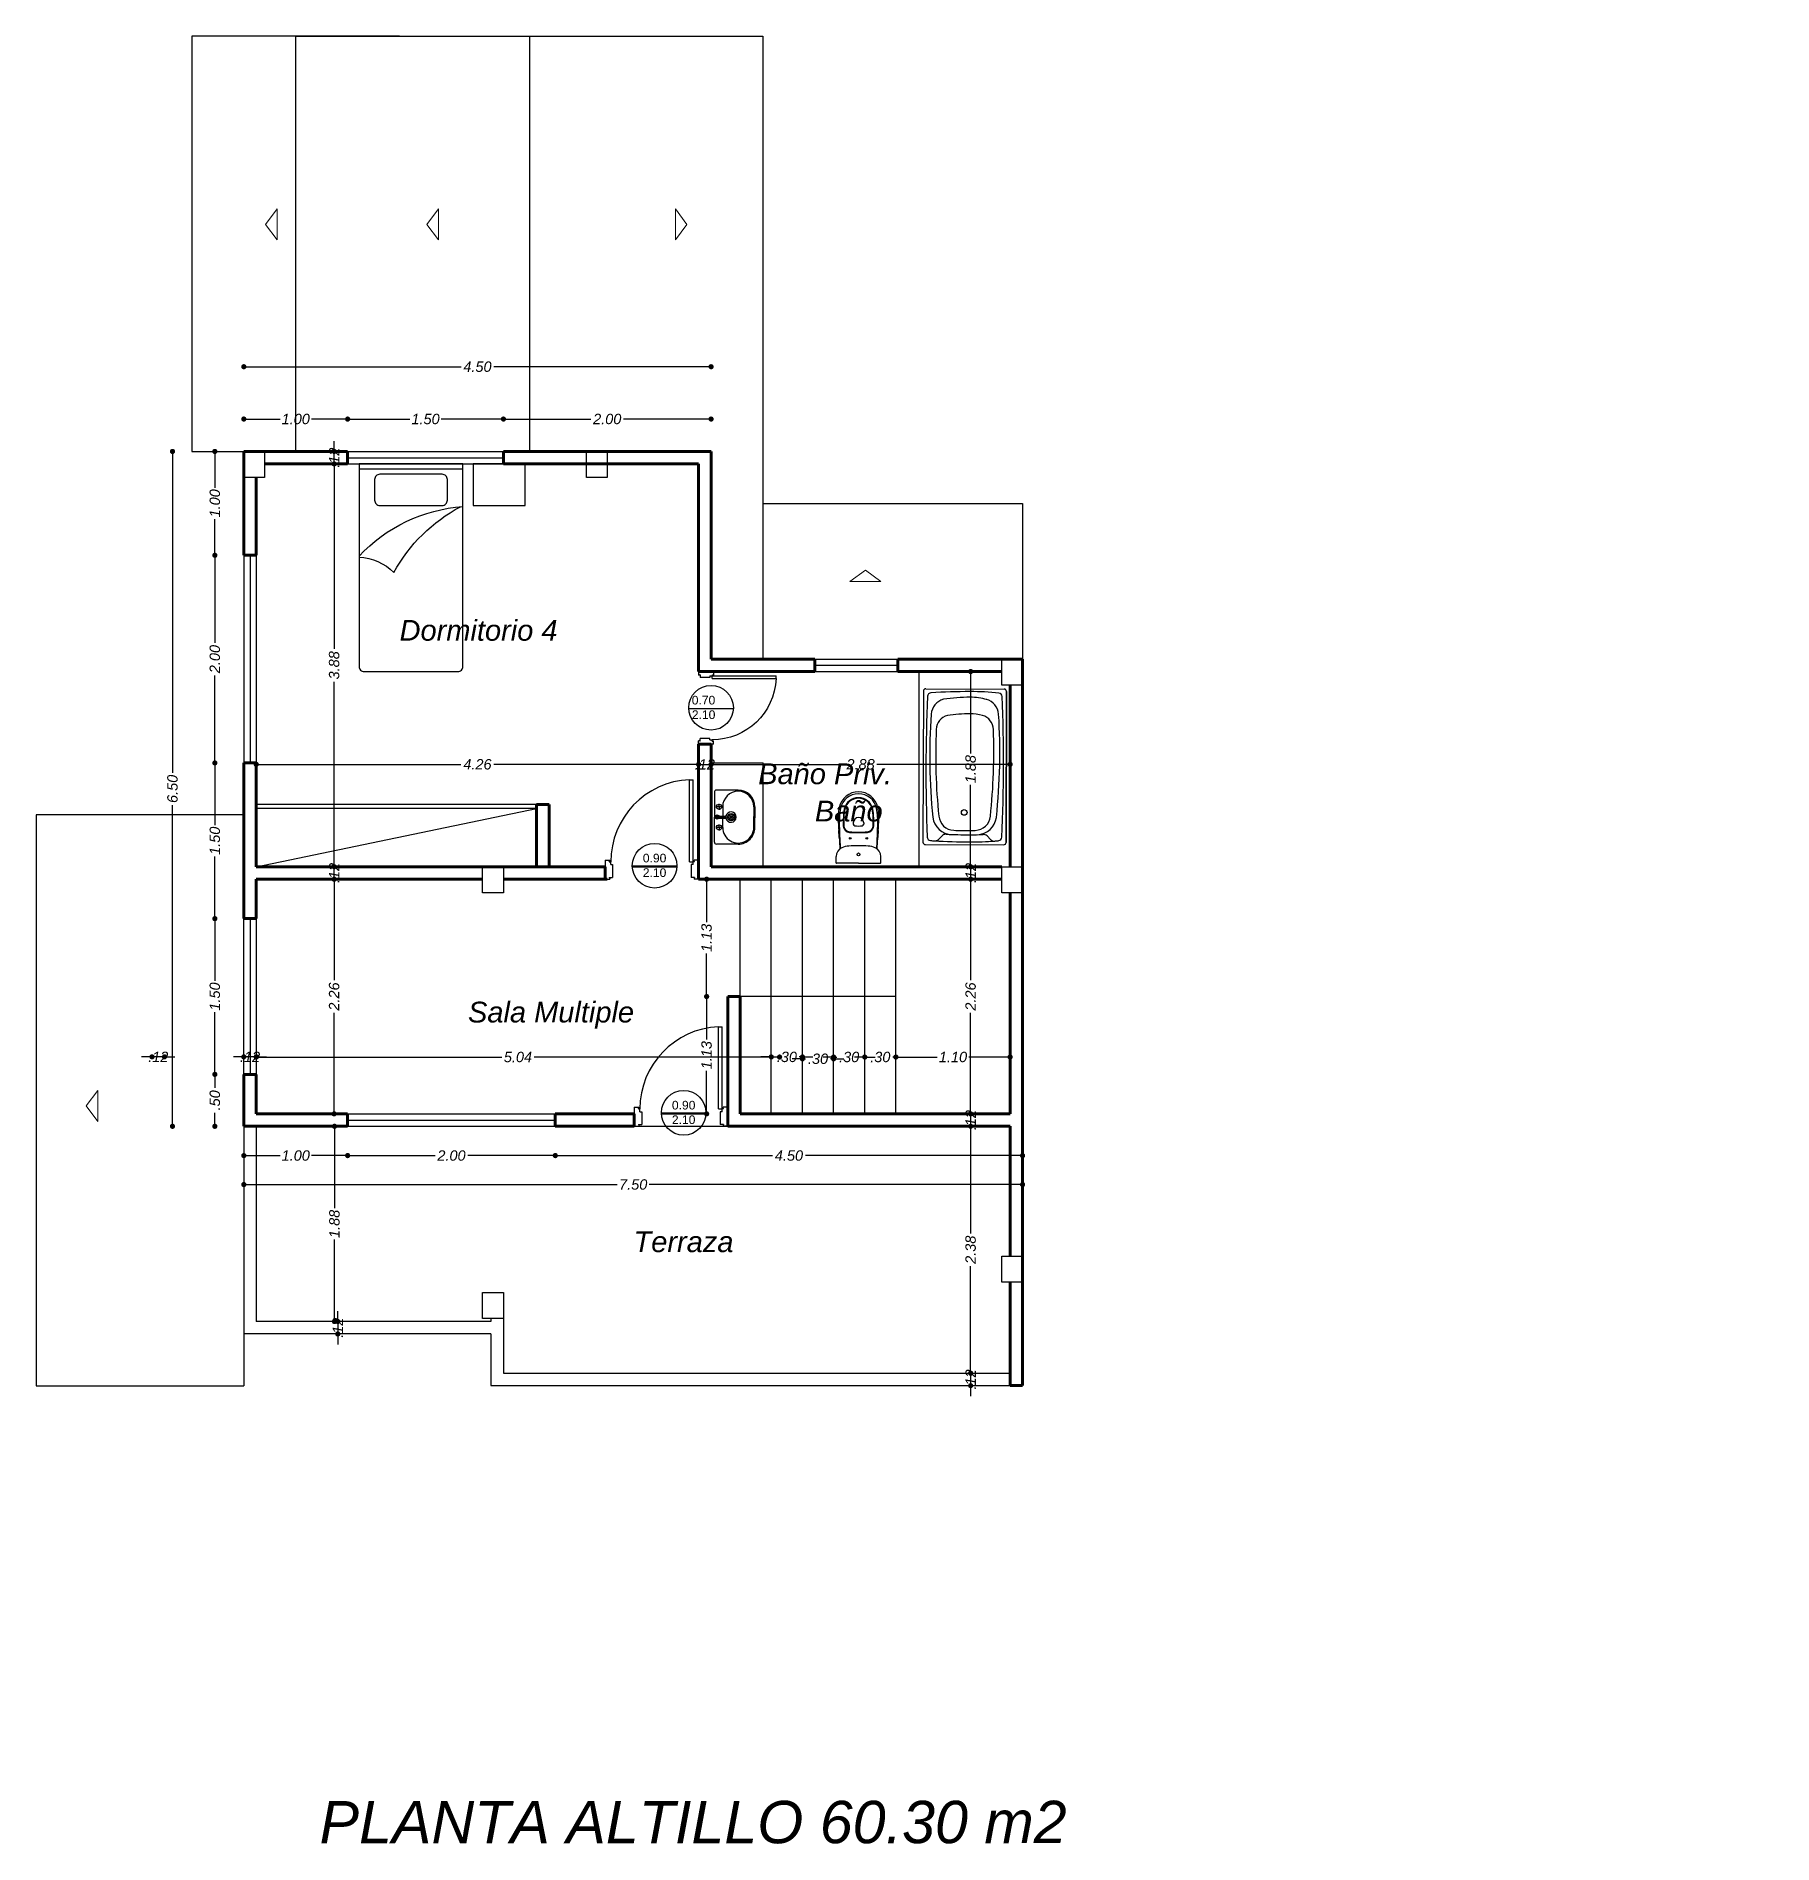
# Model space of a CAD drawing. Header units: metres. Extents: x 539 to 782, y 164 to 633.
# Drawn here: x 731.24 to 747.97, y 352.66 to 370.07 of the extents above; entities that cross this region are included whole.
import ezdxf
from ezdxf.enums import TextEntityAlignment as Align

# ---------------------------------------------------------------- set-up
doc = ezdxf.new("R2010")
doc.units = ezdxf.units.M
doc.header["$PDMODE"] = 35
doc.linetypes.add('DASHDOTX2', pattern=[50.8, 25.4, -12.7, 0, -12.7])
for name, color, linetype in [('ALUMINIO', 9, 'Continuous'), ('Artefactos', 30, 'Continuous'), ('COLUMNAS', 6, 'Continuous'), ('lincorte', 116, 'Continuous'), ('Mobiliario Sanit', 40, 'Continuous'), ('PISOS', 251, 'Continuous'), ('PUERTAS', 16, 'Continuous'), ('TEXTO', 134, 'Continuous')]:
    doc.layers.add(name, color=color, linetype=linetype)
for name, color, linetype, lineweight in [('auxiliares', 251, 'Continuous', 20), ('cota', 1, 'Continuous', 15), ('MURO', 4, 'Continuous', 60), ('ventanas', 2, 'Continuous', 25)]:
    doc.layers.add(name, color=color, linetype=linetype, lineweight=lineweight)
doc.styles.add('ARIAL', font='ariali.ttf')
doc.styles.add('STYLE1', font='ariali.ttf')
doc.styles.add('texto', font='arial.ttf')
doc.dimstyles.new('C_50', dxfattribs={"dimscale": 0.5, "dimtxt": 0.2, "dimasz": 0.1, "dimexe": 0.1, "dimexo": 0.1, "dimgap": 0.05, "dimtad": 0, "dimzin": 4, "dimdsep": 46, "dimtxsty": 'ARIAL', "dimblk": 'DOT', "dimcen": 0.09, "dimse1": 1, "dimse2": 1, "dimclrd": 1, "dimclre": 1, "dimclrt": 2, "dimadec": 0, "dimazin": 0, "dimtfac": 1, "dimtix": 1, "dimtmove": 2, "dimatfit": 3, "dimfxl": 1, "dimtolj": 1, "dimtzin": 0, "dimarcsym": 0})

msp = doc.modelspace()

# ---------------------------------------------------------------- texts
at = {"layer": 'lincorte', "color": 0, "linetype": 'DASHDOTX2', "lineweight": 50, "ltscale": 0.2, "style": 'STYLE1'}
msp.add_text('PLANTA ALTILLO 60.30 m2', height=0.40828, rotation=0.0209, dxfattribs=at).set_placement((733.971, 352.667))
at = {"layer": 'TEXTO', "style": 'STYLE1'}
for s, p in [('Dormitorio 4', (734.742, 364.251)), ('Baño Priv.', (738.196, 362.869)), ('Baño', (738.742, 362.51)), ('Sala Multiple', (735.401, 360.574)), ('Terraza', (736.995, 358.362))]:
    msp.add_text(s, height=0.2, rotation=360, dxfattribs=at).set_placement(p)
at = {"layer": 'TEXTO', "color": 1, "style": 'texto'}
for s, p in [('0.70', (737.556, 363.637)), ('2.10', (737.557, 363.497))]:
    msp.add_text(s, height=0.0833, rotation=359.9886, dxfattribs=at).set_placement(p)

# ---------------------------------------------------------------- blocks, each defined once
blk = doc.blocks.new('A$C076A185D')
for p, q in [((0, 1.477), (0, 0.023)), ((0.023, 1.5), (0.777, 1.5)), ((0.023, 1.5), (0.777, 1.5)), ((0.8, 0.023), (0.8, 1.477)), ((0.8, 1.477), (0.8, 0.023)), ((0.183, 0.085), (0.149, 0.05)), ((0.617, 0.085), (0.651, 0.05)), ((0.023, 0), (0.777, 0))]:
    blk.add_line(p, q)
blk.add_circle((0.396, 0.31), 0.0275)
for centre, radius, start, end in [((0.023, 1.477), 0.023, 90, 180), ((15.76, 0.75), 15.734, 177.5307, 182.4693), ((0.076, 1.426), 0.035, 95.3107, 177.3341), ((0.45, -4.069), 5.543, 89.9995, 93.9062), ((0.235, 1.245), 0.16, 105.1577, 175.7394), ((0.45, -0.167), 1.587, 89.9873, 99.3038), ((0.45, -1.526), 3, 84.6834, 90), ((0.45, 0.82), 0.6, 74.3273, 90), ((0.565, 1.245), 0.16, 4.2606, 74.8423), ((0.724, 1.426), 0.035, 2.6659, 84.6893), ((-14.96, 0.75), 15.734, 357.5307, 2.4693), ((0.777, 1.477), 0.023, 0, 90), ((5.828, 0.871), 5.766, 176.1677, 186.0453), ((0.265, 1.108), 0.14, 103.8828, 179.6189), ((0.45, -0.207), 1.467, 89.9859, 98.5634), ((0.45, 0.82), 0.44, 74.3273, 90), ((0.535, 1.108), 0.14, 0.3811, 76.1172), ((-5.028, 0.871), 5.766, 353.9547, 3.8323), ((6.103, 0.884), 5.983, 177.8446, 185.8486), ((-5.303, 0.884), 5.983, 354.1514, 2.1554), ((0.283, 0.286), 0.19, 186.7215, 267.8868), ((0.301, 0.288), 0.15, 185.2236, 268.4476), ((0.499, 0.288), 0.15, 271.5524, 354.7764), ((0.517, 0.286), 0.19, 272.1132, 353.2785), ((0.023, 0.023), 0.023, 180, 270), ((0.076, 0.074), 0.035, 182.6659, 264.6893), ((0.35, 3.026), 3, 264.6893, 265.4037), ((0.114, 0.085), 0.05, 265.4037, 315), ((0.45, 6.035), 6.009, 266.7528, 270.0003), ((0.219, 0.049), 0.05, 86.3291, 135), ((0.45, 6.433), 6.338, 267.9381, 270.0002), ((0.45, 16.433), 16.296, 269.4619, 270), ((0.45, 2.095), 1.958, 270, 271.5524), ((0.45, 2.095), 2, 270, 273.6709), ((0.45, 3.026), 3, 270, 274.5963), ((0.581, 0.049), 0.05, 45, 93.6709), ((0.686, 0.085), 0.05, 225, 274.5963), ((0.45, 3.026), 3, 274.5963, 275.3166), ((0.724, 0.074), 0.035, 275.3107, 357.3341), ((0.777, 0.023), 0.023, 270, 0)]:
    blk.add_arc(centre, radius, start, end)
blk = doc.blocks.new('Flecha cub')
for p, q in [((740.074, 369.904), (740.224, 370.015)), ((740.374, 369.904), (740.224, 370.015)), ((740.074, 369.904), (740.374, 369.904))]:
    blk.add_line(p, q)
blk = doc.blocks.new('p 4')
for p, q in [((-0.078, 0.852), (-0.048, 0.852)), ((-0.078, 0.149), (-0.078, 0.852)), ((-0.048, 0.149), (-0.048, 0.852)), ((-0.8, 0.164), (-0.761, 0.164)), ((-0.8, 0.164), (-0.8, 0)), ((-0.761, 0.152), (-0.761, 0.164)), ((-0.039, 0.152), (-0.039, 0.164)), ((0, 0.164), (-0.039, 0.164)), ((0, 0.164), (0, 0)), ((-0.765, 0.152), (-0.761, 0.152)), ((-0.765, 0.149), (-0.765, 0.152)), ((-0.765, 0.149), (-0.752, 0.149)), ((-0.765, 0.016), (-0.765, 0.012)), ((-0.765, 0.016), (-0.736, 0.016)), ((-0.765, 0.012), (-0.761, 0.012)), ((-0.761, 0.012), (-0.761, 0)), ((-0.752, 0.125), (-0.752, 0.149)), ((-0.752, 0.125), (-0.736, 0.125)), ((-0.736, 0.125), (-0.736, 0.016)), ((-0.078, 0.149), (-0.048, 0.149)), ((-0.048, 0.125), (-0.064, 0.125)), ((-0.064, 0.125), (-0.064, 0.016)), ((-0.035, 0.016), (-0.064, 0.016)), ((-0.035, 0.149), (-0.048, 0.149)), ((-0.048, 0.125), (-0.048, 0.149)), ((-0.035, 0.152), (-0.039, 0.152)), ((-0.039, 0.012), (-0.039, 0)), ((-0.035, 0.012), (-0.039, 0.012)), ((0, 0), (-0.039, 0)), ((-0.035, 0.149), (-0.035, 0.152)), ((-0.035, 0.016), (-0.035, 0.012)), ((-0.8, 0), (-0.761, 0))]:
    blk.add_line(p, q)
blk.add_arc((-0.047, 0.148), 0.705, 92.5192, 179.9609)
blk = doc.blocks.new('A$C56FC5E38')
at = {"ltscale": 0.02}
for p, q in [((0, 0.215), (0.429, 0.215)), ((0, 0.205), (0.429, 0.205))]:
    blk.add_line(p, q, dxfattribs=at)
blk.add_circle((0.215, 0.215), 0.215, dxfattribs=at)
at = {"style": 'texto'}
for s, p in [('0.90', (0.215, 0.247)), ('2.10', (0.215, 0.107))]:
    blk.add_text(s, height=0.0833, dxfattribs=at).set_placement(p, align=Align.CENTER)
blk = doc.blocks.new('_Dot')
at = {"color": 0, "linetype": 'ByBlock', "lineweight": -2}
blk.add_line((-0.5, 0), (-1, 0), dxfattribs=at)
at = {"color": 0, "linetype": 'ByBlock', "const_width": 0.5}
blk.add_lwpolyline([(-0.25, 0, 1), (0.25, 0, 1)], format="xyb", close=True, dxfattribs=at)
blk = doc.blocks.new('*D159')
at = {"layer": 'Artefactos', "color": 1, "lineweight": -2, "transparency": 16777216}
for p, q in [((739.572, 360.241), (739.921, 360.241)), ((740.572, 360.241), (740.223, 360.241))]:
    blk.add_line(p, q, dxfattribs=at)
at = {"layer": 'Defpoints', "color": 0, "transparency": 16777216}
for p in [(740.622, 360.241), (739.522, 359.694), (740.622, 359.694)]:
    blk.add_point(p, dxfattribs=at)
at = {"layer": 'Artefactos', "color": 1, "lineweight": -2, "transparency": 16777216, "xscale": 0.05, "yscale": 0.05, "zscale": 0.05, "rotation": 180}
blk.add_blockref('_Dot', (739.522, 360.241), dxfattribs=at)
at = {"layer": 'Artefactos', "color": 1, "lineweight": -2, "transparency": 16777216, "xscale": 0.05, "yscale": 0.05, "zscale": 0.05}
blk.add_blockref('_Dot', (740.622, 360.241), dxfattribs=at)
at = {"layer": 'Artefactos', "color": 2, "transparency": 16777216, "insert": (740.072, 360.241), "char_height": 0.1, "attachment_point": 5, "style": 'ARIAL'}
blk.add_mtext('\\A1;1.10', dxfattribs=at)
blk = doc.blocks.new('Camasi')
at = {"color": 0}
blk.add_line((-0.5, -0.05), (0.5, -0.05), dxfattribs=at)
blk.add_lwpolyline([(-1.1, -0.4), (-1.1, 0), (-0.6, 0), (-0.6, -0.4)], close=True, dxfattribs=at)
for points in [[(-0.5, -1.95), (-0.5, 0), (0.5, 0), (0.5, -1.95, -0.414214), (0.45, -2), (-0.45, -2, -0.414214)], [(-0.35, -0.35), (-0.35, -0.15, -0.414214), (-0.3, -0.1), (0.3, -0.1, -0.414214), (0.35, -0.15), (0.35, -0.35, -0.414214), (0.3, -0.4), (-0.3, -0.4, -0.414214)]]:
    blk.add_lwpolyline(points, format="xyb", close=True, dxfattribs=at)
for centre, radius, start, end in [((-0.606, -1.918), 1.511, 42.9549, 85.982), ((-1.222, -1.81), 1.584, 28.8933, 61.9415), ((0.531, -1.422), 0.526, 93.4141, 134.229)]:
    blk.add_arc(centre, radius, start, end, dxfattribs=at)
blk = doc.blocks.new('*D160')
at = {"layer": 'Defpoints', "color": 0, "transparency": 16777216}
for p in [(734.242, 366.386), (733.242, 366.074), (734.242, 366.074)]:
    blk.add_point(p, dxfattribs=at)
at = {"layer": 'ventanas', "color": 1, "lineweight": -2, "transparency": 16777216}
for p, q in [((733.292, 366.386), (733.591, 366.386)), ((734.192, 366.386), (733.893, 366.386))]:
    blk.add_line(p, q, dxfattribs=at)
at = {"layer": 'ventanas', "color": 1, "lineweight": -2, "transparency": 16777216, "xscale": 0.05, "yscale": 0.05, "zscale": 0.05, "rotation": 180}
blk.add_blockref('_Dot', (733.242, 366.386), dxfattribs=at)
at = {"layer": 'ventanas', "color": 1, "lineweight": -2, "transparency": 16777216, "xscale": 0.05, "yscale": 0.05, "zscale": 0.05}
blk.add_blockref('_Dot', (734.242, 366.386), dxfattribs=at)
at = {"layer": 'ventanas', "color": 2, "transparency": 16777216, "insert": (733.742, 366.386), "char_height": 0.1, "attachment_point": 5, "style": 'ARIAL'}
blk.add_mtext('\\A1;1.00', dxfattribs=at)
blk = doc.blocks.new('*D161')
at = {"layer": 'Defpoints', "color": 0, "transparency": 16777216}
for p in [(735.742, 366.386), (734.242, 366.074), (735.742, 366.074)]:
    blk.add_point(p, dxfattribs=at)
at = {"layer": 'ventanas', "color": 1, "lineweight": -2, "transparency": 16777216}
for p, q in [((734.292, 366.386), (734.841, 366.386)), ((735.692, 366.386), (735.143, 366.386))]:
    blk.add_line(p, q, dxfattribs=at)
at = {"layer": 'ventanas', "color": 1, "lineweight": -2, "transparency": 16777216, "xscale": 0.05, "yscale": 0.05, "zscale": 0.05, "rotation": 180}
blk.add_blockref('_Dot', (734.242, 366.386), dxfattribs=at)
at = {"layer": 'ventanas', "color": 1, "lineweight": -2, "transparency": 16777216, "xscale": 0.05, "yscale": 0.05, "zscale": 0.05}
blk.add_blockref('_Dot', (735.742, 366.386), dxfattribs=at)
at = {"layer": 'ventanas', "color": 2, "transparency": 16777216, "insert": (734.992, 366.386), "char_height": 0.1, "attachment_point": 5, "style": 'ARIAL'}
blk.add_mtext('\\A1;1.50', dxfattribs=at)
blk = doc.blocks.new('*D162')
at = {"layer": 'Defpoints', "color": 0, "transparency": 16777216}
for p in [(733.242, 366.074), (732.963, 365.074), (733.242, 365.074)]:
    blk.add_point(p, dxfattribs=at)
at = {"layer": 'ventanas', "color": 1, "lineweight": -2, "transparency": 16777216}
for p, q in [((732.963, 366.024), (732.963, 365.725)), ((732.963, 365.124), (732.963, 365.423))]:
    blk.add_line(p, q, dxfattribs=at)
at = {"layer": 'ventanas', "color": 1, "lineweight": -2, "transparency": 16777216, "xscale": 0.05, "yscale": 0.05, "zscale": 0.05}
for p, rotation in [((732.963, 366.074), 90), ((732.963, 365.074), 270)]:
    blk.add_blockref('_Dot', p, dxfattribs=dict(at, rotation=rotation))
at = {"layer": 'ventanas', "color": 2, "transparency": 16777216, "insert": (732.963, 365.574), "char_height": 0.1, "attachment_point": 5, "rotation": 90, "style": 'ARIAL'}
blk.add_mtext('\\A1;1.00', dxfattribs=at)
blk = doc.blocks.new('*D163')
at = {"layer": 'Defpoints', "color": 0, "transparency": 16777216}
for p in [(733.242, 365.074), (732.963, 363.074), (733.242, 363.074)]:
    blk.add_point(p, dxfattribs=at)
at = {"layer": 'ventanas', "color": 1, "lineweight": -2, "transparency": 16777216}
for p, q in [((732.963, 365.024), (732.963, 364.232)), ((732.963, 363.124), (732.963, 363.917))]:
    blk.add_line(p, q, dxfattribs=at)
at = {"layer": 'ventanas', "color": 1, "lineweight": -2, "transparency": 16777216, "xscale": 0.05, "yscale": 0.05, "zscale": 0.05}
for p, rotation in [((732.963, 365.074), 90), ((732.963, 363.074), 270)]:
    blk.add_blockref('_Dot', p, dxfattribs=dict(at, rotation=rotation))
at = {"layer": 'ventanas', "color": 2, "transparency": 16777216, "insert": (732.963, 364.074), "char_height": 0.1, "attachment_point": 5, "rotation": 90, "style": 'ARIAL'}
blk.add_mtext('\\A1;2.00', dxfattribs=at)
blk = doc.blocks.new('*D164')
at = {"layer": 'Defpoints', "color": 0, "transparency": 16777216}
for p in [(733.242, 363.074), (732.963, 361.574), (733.242, 361.574)]:
    blk.add_point(p, dxfattribs=at)
at = {"layer": 'ventanas', "color": 1, "lineweight": -2, "transparency": 16777216}
for p, q in [((732.963, 363.024), (732.963, 362.475)), ((732.963, 361.624), (732.963, 362.173))]:
    blk.add_line(p, q, dxfattribs=at)
at = {"layer": 'ventanas', "color": 1, "lineweight": -2, "transparency": 16777216, "xscale": 0.05, "yscale": 0.05, "zscale": 0.05}
for p, rotation in [((732.963, 363.074), 90), ((732.963, 361.574), 270)]:
    blk.add_blockref('_Dot', p, dxfattribs=dict(at, rotation=rotation))
at = {"layer": 'ventanas', "color": 2, "transparency": 16777216, "insert": (732.963, 362.324), "char_height": 0.1, "attachment_point": 5, "rotation": 90, "style": 'ARIAL'}
blk.add_mtext('\\A1;1.50', dxfattribs=at)
blk = doc.blocks.new('*D165')
at = {"layer": 'Defpoints', "color": 0, "transparency": 16777216}
for p in [(733.242, 361.574), (732.963, 360.074), (733.242, 360.074)]:
    blk.add_point(p, dxfattribs=at)
at = {"layer": 'ventanas', "color": 1, "lineweight": -2, "transparency": 16777216}
for p, q in [((732.963, 361.524), (732.963, 360.975)), ((732.963, 360.124), (732.963, 360.673))]:
    blk.add_line(p, q, dxfattribs=at)
at = {"layer": 'ventanas', "color": 1, "lineweight": -2, "transparency": 16777216, "xscale": 0.05, "yscale": 0.05, "zscale": 0.05}
for p, rotation in [((732.963, 361.574), 90), ((732.963, 360.074), 270)]:
    blk.add_blockref('_Dot', p, dxfattribs=dict(at, rotation=rotation))
at = {"layer": 'ventanas', "color": 2, "transparency": 16777216, "insert": (732.963, 360.824), "char_height": 0.1, "attachment_point": 5, "rotation": 90, "style": 'ARIAL'}
blk.add_mtext('\\A1;1.50', dxfattribs=at)
blk = doc.blocks.new('*D166')
at = {"layer": 'Defpoints', "color": 0, "transparency": 16777216}
for p in [(733.242, 360.074), (732.963, 359.574), (733.242, 359.574)]:
    blk.add_point(p, dxfattribs=at)
at = {"layer": 'ventanas', "color": 1, "lineweight": -2, "transparency": 16777216}
for p, q in [((732.963, 360.024), (732.963, 359.943)), ((732.963, 359.624), (732.963, 359.705))]:
    blk.add_line(p, q, dxfattribs=at)
at = {"layer": 'ventanas', "color": 1, "lineweight": -2, "transparency": 16777216, "xscale": 0.05, "yscale": 0.05, "zscale": 0.05}
for p, rotation in [((732.963, 360.074), 90), ((732.963, 359.574), 270)]:
    blk.add_blockref('_Dot', p, dxfattribs=dict(at, rotation=rotation))
at = {"layer": 'ventanas', "color": 2, "transparency": 16777216, "insert": (732.963, 359.824), "char_height": 0.1, "attachment_point": 5, "rotation": 90, "style": 'ARIAL'}
blk.add_mtext('\\A1;.50', dxfattribs=at)
blk = doc.blocks.new('*D167')
at = {"layer": 'Defpoints', "color": 0, "transparency": 16777216}
for p in [(733.242, 359.574), (734.242, 359.574), (734.242, 359.292)]:
    blk.add_point(p, dxfattribs=at)
at = {"layer": 'ventanas', "color": 1, "lineweight": -2, "transparency": 16777216}
for p, q in [((733.292, 359.292), (733.591, 359.292)), ((734.192, 359.292), (733.893, 359.292))]:
    blk.add_line(p, q, dxfattribs=at)
at = {"layer": 'ventanas', "color": 1, "lineweight": -2, "transparency": 16777216, "xscale": 0.05, "yscale": 0.05, "zscale": 0.05, "rotation": 180}
blk.add_blockref('_Dot', (733.242, 359.292), dxfattribs=at)
at = {"layer": 'ventanas', "color": 1, "lineweight": -2, "transparency": 16777216, "xscale": 0.05, "yscale": 0.05, "zscale": 0.05}
blk.add_blockref('_Dot', (734.242, 359.292), dxfattribs=at)
at = {"layer": 'ventanas', "color": 2, "transparency": 16777216, "insert": (733.742, 359.292), "char_height": 0.1, "attachment_point": 5, "style": 'ARIAL'}
blk.add_mtext('\\A1;1.00', dxfattribs=at)
blk = doc.blocks.new('*D168')
at = {"layer": 'Defpoints', "color": 0, "transparency": 16777216}
for p in [(734.242, 359.574), (736.242, 359.574), (736.242, 359.292)]:
    blk.add_point(p, dxfattribs=at)
at = {"layer": 'ventanas', "color": 1, "lineweight": -2, "transparency": 16777216}
for p, q in [((734.292, 359.292), (735.084, 359.292)), ((736.192, 359.292), (735.399, 359.292))]:
    blk.add_line(p, q, dxfattribs=at)
at = {"layer": 'ventanas', "color": 1, "lineweight": -2, "transparency": 16777216, "xscale": 0.05, "yscale": 0.05, "zscale": 0.05, "rotation": 180}
blk.add_blockref('_Dot', (734.242, 359.292), dxfattribs=at)
at = {"layer": 'ventanas', "color": 1, "lineweight": -2, "transparency": 16777216, "xscale": 0.05, "yscale": 0.05, "zscale": 0.05}
blk.add_blockref('_Dot', (736.242, 359.292), dxfattribs=at)
at = {"layer": 'ventanas', "color": 2, "transparency": 16777216, "insert": (735.242, 359.292), "char_height": 0.1, "attachment_point": 5, "style": 'ARIAL'}
blk.add_mtext('\\A1;2.00', dxfattribs=at)
blk = doc.blocks.new('*D169')
at = {"layer": 'Defpoints', "color": 0, "transparency": 16777216}
for p in [(736.242, 359.574), (740.742, 359.292), (740.742, 357.076)]:
    blk.add_point(p, dxfattribs=at)
at = {"layer": 'ventanas', "color": 1, "lineweight": -2, "transparency": 16777216}
for p, q in [((736.292, 359.292), (738.334, 359.292)), ((740.692, 359.292), (738.65, 359.292))]:
    blk.add_line(p, q, dxfattribs=at)
at = {"layer": 'ventanas', "color": 1, "lineweight": -2, "transparency": 16777216, "xscale": 0.05, "yscale": 0.05, "zscale": 0.05, "rotation": 180}
blk.add_blockref('_Dot', (736.242, 359.292), dxfattribs=at)
at = {"layer": 'ventanas', "color": 1, "lineweight": -2, "transparency": 16777216, "xscale": 0.05, "yscale": 0.05, "zscale": 0.05}
blk.add_blockref('_Dot', (740.742, 359.292), dxfattribs=at)
at = {"layer": 'ventanas', "color": 2, "transparency": 16777216, "insert": (738.492, 359.292), "char_height": 0.1, "attachment_point": 5, "style": 'ARIAL'}
blk.add_mtext('\\A1;4.50', dxfattribs=at)
blk = doc.blocks.new('*D170')
at = {"layer": 'Defpoints', "color": 0, "transparency": 16777216}
for p in [(732.242, 366.074), (732.242, 359.574), (732.555, 359.574)]:
    blk.add_point(p, dxfattribs=at)
at = {"layer": 'ventanas', "color": 1, "lineweight": -2, "transparency": 16777216}
for p, q in [((732.555, 366.024), (732.555, 362.98)), ((732.555, 359.624), (732.555, 362.668))]:
    blk.add_line(p, q, dxfattribs=at)
at = {"layer": 'ventanas', "color": 1, "lineweight": -2, "transparency": 16777216, "xscale": 0.05, "yscale": 0.05, "zscale": 0.05}
for p, rotation in [((732.555, 366.074), 90), ((732.555, 359.574), 270)]:
    blk.add_blockref('_Dot', p, dxfattribs=dict(at, rotation=rotation))
at = {"layer": 'ventanas', "color": 2, "transparency": 16777216, "insert": (732.555, 362.824), "char_height": 0.1, "attachment_point": 5, "rotation": 90, "style": 'ARIAL'}
blk.add_mtext('\\A1;6.50', dxfattribs=at)
blk = doc.blocks.new('*D171')
at = {"layer": 'Defpoints', "color": 0, "transparency": 16777216}
for p in [(737.622, 363.06), (737.742, 363.06), (737.742, 363.06)]:
    blk.add_point(p, dxfattribs=at)
at = {"layer": 'ventanas', "color": 1, "lineweight": -2, "transparency": 16777216}
for p, q in [((737.572, 363.06), (737.522, 363.06)), ((737.622, 363.06), (737.742, 363.06)), ((737.792, 363.06), (737.842, 363.06))]:
    blk.add_line(p, q, dxfattribs=at)
at = {"layer": 'ventanas', "color": 1, "lineweight": -2, "transparency": 16777216, "xscale": 0.05, "yscale": 0.05, "zscale": 0.05}
blk.add_blockref('_Dot', (737.622, 363.06), dxfattribs=at)
at = {"layer": 'ventanas', "color": 1, "lineweight": -2, "transparency": 16777216, "xscale": 0.05, "yscale": 0.05, "zscale": 0.05, "rotation": 180}
blk.add_blockref('_Dot', (737.742, 363.06), dxfattribs=at)
at = {"layer": 'ventanas', "color": 2, "transparency": 16777216, "insert": (737.682, 363.06), "char_height": 0.1, "attachment_point": 5, "style": 'ARIAL'}
blk.add_mtext('\\A1;.12', dxfattribs=at)
blk = doc.blocks.new('*D172')
at = {"layer": 'Defpoints', "color": 0, "transparency": 16777216}
for p in [(737.742, 363.06), (740.622, 363.06), (740.622, 363.06)]:
    blk.add_point(p, dxfattribs=at)
at = {"layer": 'ventanas', "color": 1, "lineweight": -2, "transparency": 16777216}
for p, q in [((737.792, 363.06), (739.025, 363.06)), ((740.572, 363.06), (739.339, 363.06))]:
    blk.add_line(p, q, dxfattribs=at)
at = {"layer": 'ventanas', "color": 1, "lineweight": -2, "transparency": 16777216, "xscale": 0.05, "yscale": 0.05, "zscale": 0.05, "rotation": 180}
blk.add_blockref('_Dot', (737.742, 363.06), dxfattribs=at)
at = {"layer": 'ventanas', "color": 1, "lineweight": -2, "transparency": 16777216, "xscale": 0.05, "yscale": 0.05, "zscale": 0.05}
blk.add_blockref('_Dot', (740.622, 363.06), dxfattribs=at)
at = {"layer": 'ventanas', "color": 2, "transparency": 16777216, "insert": (739.182, 363.06), "char_height": 0.1, "attachment_point": 5, "style": 'ARIAL'}
blk.add_mtext('\\A1;2.88', dxfattribs=at)
blk = doc.blocks.new('*D158')
at = {"layer": 'Defpoints', "color": 0, "transparency": 16777216}
for p in [(739.222, 360.298), (739.222, 360.241), (739.522, 360.298)]:
    blk.add_point(p, dxfattribs=at)
at = {"layer": 'ventanas', "color": 1, "lineweight": -2, "transparency": 16777216}
for p, q in [((739.172, 360.241), (739.122, 360.241)), ((739.222, 360.241), (739.253, 360.241)), ((739.522, 360.241), (739.491, 360.241)), ((739.572, 360.241), (739.622, 360.241))]:
    blk.add_line(p, q, dxfattribs=at)
at = {"layer": 'ventanas', "color": 1, "lineweight": -2, "transparency": 16777216, "xscale": 0.05, "yscale": 0.05, "zscale": 0.05}
blk.add_blockref('_Dot', (739.222, 360.241), dxfattribs=at)
at = {"layer": 'ventanas', "color": 1, "lineweight": -2, "transparency": 16777216, "xscale": 0.05, "yscale": 0.05, "zscale": 0.05, "rotation": 180}
blk.add_blockref('_Dot', (739.522, 360.241), dxfattribs=at)
at = {"layer": 'ventanas', "color": 2, "transparency": 16777216, "insert": (739.372, 360.241), "char_height": 0.1, "attachment_point": 5, "style": 'ARIAL'}
blk.add_mtext('\\A1;.30', dxfattribs=at)
blk = doc.blocks.new('*D173')
at = {"layer": 'Defpoints', "color": 0, "transparency": 16777216}
for p in [(738.922, 360.241), (738.922, 360.241), (739.222, 360.239)]:
    blk.add_point(p, dxfattribs=at)
at = {"layer": 'ventanas', "color": 1, "lineweight": -2, "transparency": 16777216}
for p, q in [((738.872, 360.241), (738.822, 360.241)), ((738.922, 360.241), (738.953, 360.241)), ((739.222, 360.241), (739.191, 360.241)), ((739.272, 360.241), (739.322, 360.241))]:
    blk.add_line(p, q, dxfattribs=at)
at = {"layer": 'ventanas', "color": 1, "lineweight": -2, "transparency": 16777216, "xscale": 0.05, "yscale": 0.05, "zscale": 0.05}
blk.add_blockref('_Dot', (738.922, 360.241), dxfattribs=at)
at = {"layer": 'ventanas', "color": 1, "lineweight": -2, "transparency": 16777216, "xscale": 0.05, "yscale": 0.05, "zscale": 0.05, "rotation": 180}
blk.add_blockref('_Dot', (739.222, 360.241), dxfattribs=at)
at = {"layer": 'ventanas', "color": 2, "transparency": 16777216, "insert": (739.072, 360.241), "char_height": 0.1, "attachment_point": 5, "style": 'ARIAL'}
blk.add_mtext('\\A1;.30', dxfattribs=at)
blk = doc.blocks.new('*D174')
at = {"layer": 'Defpoints', "color": 0, "transparency": 16777216}
for p in [(738.622, 360.224), (738.622, 360.221), (738.922, 360.224)]:
    blk.add_point(p, dxfattribs=at)
at = {"layer": 'ventanas', "color": 1, "lineweight": -2, "transparency": 16777216}
for p, q in [((738.572, 360.224), (738.522, 360.224)), ((738.622, 360.224), (738.653, 360.224)), ((738.922, 360.224), (738.891, 360.224)), ((738.972, 360.224), (739.022, 360.224))]:
    blk.add_line(p, q, dxfattribs=at)
at = {"layer": 'ventanas', "color": 1, "lineweight": -2, "transparency": 16777216, "xscale": 0.05, "yscale": 0.05, "zscale": 0.05}
blk.add_blockref('_Dot', (738.622, 360.224), dxfattribs=at)
at = {"layer": 'ventanas', "color": 1, "lineweight": -2, "transparency": 16777216, "xscale": 0.05, "yscale": 0.05, "zscale": 0.05, "rotation": 180}
blk.add_blockref('_Dot', (738.922, 360.224), dxfattribs=at)
at = {"layer": 'ventanas', "color": 2, "transparency": 16777216, "insert": (738.772, 360.224), "char_height": 0.1, "attachment_point": 5, "style": 'ARIAL'}
blk.add_mtext('\\A1;.30', dxfattribs=at)
blk = doc.blocks.new('*D175')
at = {"layer": 'Defpoints', "color": 0, "transparency": 16777216}
for p in [(733.362, 360.241), (733.362, 360.241), (738.402, 360.24)]:
    blk.add_point(p, dxfattribs=at)
at = {"layer": 'ventanas', "color": 1, "lineweight": -2, "transparency": 16777216}
for p, q in [((733.412, 360.241), (735.727, 360.241)), ((738.352, 360.241), (736.037, 360.241))]:
    blk.add_line(p, q, dxfattribs=at)
at = {"layer": 'ventanas', "color": 1, "lineweight": -2, "transparency": 16777216, "xscale": 0.05, "yscale": 0.05, "zscale": 0.05, "rotation": 180}
blk.add_blockref('_Dot', (733.362, 360.241), dxfattribs=at)
at = {"layer": 'ventanas', "color": 1, "lineweight": -2, "transparency": 16777216, "xscale": 0.05, "yscale": 0.05, "zscale": 0.05}
blk.add_blockref('_Dot', (738.402, 360.241), dxfattribs=at)
at = {"layer": 'ventanas', "color": 2, "transparency": 16777216, "insert": (735.882, 360.241), "char_height": 0.1, "attachment_point": 5, "style": 'ARIAL'}
blk.add_mtext('\\A1;5.04', dxfattribs=at)
blk = doc.blocks.new('*D176')
at = {"layer": 'Defpoints', "color": 0, "transparency": 16777216}
for p in [(733.242, 360.243), (733.242, 360.243), (733.362, 360.243)]:
    blk.add_point(p, dxfattribs=at)
at = {"layer": 'ventanas', "color": 1, "lineweight": -2, "transparency": 16777216}
for p, q in [((733.192, 360.243), (733.142, 360.243)), ((733.362, 360.243), (733.242, 360.243)), ((733.412, 360.243), (733.462, 360.243))]:
    blk.add_line(p, q, dxfattribs=at)
at = {"layer": 'ventanas', "color": 1, "lineweight": -2, "transparency": 16777216, "xscale": 0.05, "yscale": 0.05, "zscale": 0.05}
blk.add_blockref('_Dot', (733.242, 360.243), dxfattribs=at)
at = {"layer": 'ventanas', "color": 1, "lineweight": -2, "transparency": 16777216, "xscale": 0.05, "yscale": 0.05, "zscale": 0.05, "rotation": 180}
blk.add_blockref('_Dot', (733.362, 360.243), dxfattribs=at)
at = {"layer": 'ventanas', "color": 2, "transparency": 16777216, "insert": (733.302, 360.243), "char_height": 0.1, "attachment_point": 5, "style": 'ARIAL'}
blk.add_mtext('\\A1;.12', dxfattribs=at)
blk = doc.blocks.new('*D177')
at = {"layer": 'Defpoints', "color": 0, "transparency": 16777216}
for p in [(737.699, 360.824), (738.793, 360.824), (738.793, 359.694)]:
    blk.add_point(p, dxfattribs=at)
at = {"layer": 'ventanas', "color": 1, "lineweight": -2, "transparency": 16777216}
for p, q in [((737.699, 360.774), (737.699, 360.41)), ((737.699, 359.744), (737.699, 360.108))]:
    blk.add_line(p, q, dxfattribs=at)
at = {"layer": 'ventanas', "color": 1, "lineweight": -2, "transparency": 16777216, "xscale": 0.05, "yscale": 0.05, "zscale": 0.05}
for p, rotation in [((737.699, 360.824), 90), ((737.699, 359.694), 270)]:
    blk.add_blockref('_Dot', p, dxfattribs=dict(at, rotation=rotation))
at = {"layer": 'ventanas', "color": 2, "transparency": 16777216, "insert": (737.699, 360.259), "char_height": 0.1, "attachment_point": 5, "rotation": 90, "style": 'ARIAL'}
blk.add_mtext('\\A1;1.13', dxfattribs=at)
blk = doc.blocks.new('*D178')
at = {"layer": 'Defpoints', "color": 0, "transparency": 16777216}
for p in [(737.699, 361.954), (738.213, 361.954), (738.793, 360.824)]:
    blk.add_point(p, dxfattribs=at)
at = {"layer": 'ventanas', "color": 1, "lineweight": -2, "transparency": 16777216}
for p, q in [((737.699, 361.904), (737.699, 361.54)), ((737.699, 360.874), (737.699, 361.238))]:
    blk.add_line(p, q, dxfattribs=at)
at = {"layer": 'ventanas', "color": 1, "lineweight": -2, "transparency": 16777216, "xscale": 0.05, "yscale": 0.05, "zscale": 0.05}
for p, rotation in [((737.699, 361.954), 90), ((737.699, 360.824), 270)]:
    blk.add_blockref('_Dot', p, dxfattribs=dict(at, rotation=rotation))
at = {"layer": 'ventanas', "color": 2, "transparency": 16777216, "insert": (737.699, 361.389), "char_height": 0.1, "attachment_point": 5, "rotation": 90, "style": 'ARIAL'}
blk.add_mtext('\\A1;1.13', dxfattribs=at)
blk = doc.blocks.new('*D179')
at = {"layer": 'Defpoints', "color": 0, "transparency": 16777216}
for p in [(740.242, 363.954), (747.968, 363.954), (740.242, 362.074)]:
    blk.add_point(p, dxfattribs=at)
at = {"layer": 'ventanas', "color": 1, "lineweight": -2, "transparency": 16777216}
for p, q in [((740.242, 363.904), (740.242, 363.165)), ((740.242, 362.124), (740.242, 362.863))]:
    blk.add_line(p, q, dxfattribs=at)
at = {"layer": 'ventanas', "color": 1, "lineweight": -2, "transparency": 16777216, "xscale": 0.05, "yscale": 0.05, "zscale": 0.05}
for p, rotation in [((740.242, 363.954), 90), ((740.242, 362.074), 270)]:
    blk.add_blockref('_Dot', p, dxfattribs=dict(at, rotation=rotation))
at = {"layer": 'ventanas', "color": 2, "transparency": 16777216, "insert": (740.242, 363.014), "char_height": 0.1, "attachment_point": 5, "rotation": 90, "style": 'ARIAL'}
blk.add_mtext('\\A1;1.88', dxfattribs=at)
blk = doc.blocks.new('INO')
for p, q in [((-0.05, 0.391), (-0.05, 0.376)), ((0.05, 0.391), (0.05, 0.376)), ((-0.215, 0.006), (-0.215, 0.067)), ((-0.215, 0.003), (-0.215, 0.064)), ((0, 0), (-0.209, 0)), ((0, 0), (0.209, 0)), ((0.215, 0.006), (0.215, 0.067)), ((0.215, 0.003), (0.215, 0.064))]:
    blk.add_line(p, q)
for centre, radius in [((-0.08, 0.24), 0.008), ((0.08, 0.24), 0.008), ((0, 0.086), 0.0135)]:
    blk.add_circle(centre, radius)
for centre, radius, start, end in [((0.205, 0.455), 0.4, 168.1162, 177.9759), ((0, 0.499), 0.19, 90, 168.1162), ((0.266, 0.434), 0.45, 167.7106, 178.4657), ((0, 0.492), 0.178, 90, 167.7106), ((0, 0.492), 0.14, 90, 167.7106), ((0, 0.492), 0.135, 90, 167.7106), ((0, 0.499), 0.19, 11.8838, 90), ((0, 0.492), 0.178, 12.2894, 90), ((0, 0.492), 0.14, 12.2894, 90), ((0, 0.492), 0.135, 12.2894, 90), ((-0.266, 0.434), 0.45, 1.5343, 12.2894), ((-0.205, 0.455), 0.4, 2.0241, 11.8838), ((1.005, 0.427), 1.2, 177.9759, 185.3183), ((1.115, 0.398), 1.3, 177.8769, 180.8943), ((5.314, 0.475), 5.5, 181.0116, 182.6085), ((1.115, 0.398), 1.262, 177.8769, 180.8943), ((5.314, 0.475), 5.462, 181.0116, 181.1837), ((-0.082, 0.363), 0.065, 181.1837, 266.7423), ((0.266, 0.434), 0.412, 167.7106, 178.4657), ((1.115, 0.398), 1.257, 177.8769, 180.8943), ((5.314, 0.475), 5.457, 181.0116, 181.1837), ((-0.082, 0.363), 0.06, 181.1837, 266.7423), ((0.266, 0.434), 0.407, 167.7106, 178.4657), ((0, 0.391), 0.05, 360, 180), ((-0.035, 0.376), 0.015, 180, 262.9459), ((0, 0.659), 0.3, 262.9459, 277.0541), ((0.035, 0.376), 0.015, 277.0541, 0), ((0.082, 0.363), 0.06, 273.2577, 358.8163), ((0.082, 0.363), 0.065, 273.2577, 358.8163), ((-0.266, 0.434), 0.407, 1.5343, 12.2894), ((-0.266, 0.434), 0.412, 1.5343, 12.2894), ((-1.115, 0.398), 1.257, 359.1057, 2.1231), ((-5.314, 0.475), 5.457, 358.8163, 358.9884), ((-1.115, 0.398), 1.262, 359.1057, 2.1231), ((-5.314, 0.475), 5.462, 358.8163, 358.9884), ((-5.314, 0.475), 5.5, 357.3915, 358.9884), ((-1.115, 0.398), 1.3, 359.1057, 2.1231), ((-1.005, 0.427), 1.2, 354.6817, 2.0241), ((-4.675, -0.051), 4.5, 3.6445, 4.6693), ((14.791, 1.093), 15, 183.2761, 183.6431), ((14.807, 0.849), 15, 182.3853, 182.7047), ((0, 1.796), 1.495, 266.7423, 273.2577), ((0, 1.796), 1.5, 266.7423, 273.2577), ((-14.807, 0.849), 15, 357.2953, 357.6147), ((-14.791, 1.093), 15, 356.3569, 356.7239), ((4.675, -0.051), 4.5, 175.3307, 176.3555), ((-0.125, 0.067), 0.09, 114.0152, 180), ((-0.209, 0.006), 0.006, 180, 270), ((-0.08, -0.033), 0.2, 93.5384, 114.0151), ((0, -1.331), 1.5, 90, 93.5384), ((0, -1.331), 1.5, 86.4616, 90), ((0.08, -0.033), 0.2, 65.9849, 86.4616), ((0.125, 0.067), 0.09, 360, 65.9848), ((0.209, 0.006), 0.006, 270, 0)]:
    blk.add_arc(centre, radius, start, end)
blk = doc.blocks.new('LAVAMANO SIMPLE')
for p, q in [((-0.021, 0.346), (-0.17, 0.198)), ((0.198, 0.339), (0.273, 0.265)), ((0.205, 0.346), (0.28, 0.272)), ((0.339, 0.198), (0.265, 0.273)), ((0.346, 0.205), (0.272, 0.28)), ((-0.17, 0.17), (0, 0)), ((-0.039, 0.102), (-0.06, 0.123)), ((-0.018, 0.123), (-0.06, 0.081)), ((-0.018, 0.123), (-0.06, 0.081)), ((-0.039, 0.102), (-0.06, 0.123)), ((-0.039, 0.102), (-0.018, 0.081)), ((-0.039, 0.102), (-0.018, 0.081)), ((-0.014, 0.127), (0.049, 0.064)), ((0.011, 0.019), (-0.001, 0.019)), ((0.17, -0.17), (0, 0)), ((0.013, 0.025), (0.005, 0.034)), ((0.013, 0.013), (0.005, 0.005)), ((0.013, 0.025), (0.011, 0.019)), ((0.011, 0.019), (0.013, 0.013)), ((0.019, 0.028), (0.013, 0.025)), ((0.013, 0.013), (0.019, 0.011)), ((0.019, 0.04), (0.019, 0.028)), ((0.025, 0.025), (0.019, 0.028)), ((0.019, 0.011), (0.025, 0.013)), ((0.019, 0.011), (0.019, -0.001)), ((0.024, 0.038), (0.066, 0.081)), ((0.025, 0.025), (0.073, 0.073)), ((0.028, 0.019), (0.025, 0.025)), ((0.025, 0.013), (0.028, 0.019)), ((0.025, 0.013), (0.034, 0.005)), ((0.04, 0.019), (0.028, 0.019)), ((0.038, 0.024), (0.081, 0.066)), ((0.127, -0.014), (0.064, 0.049)), ((0.073, 0.073), (0.073, 0.083)), ((0.073, 0.073), (0.083, 0.073)), ((0.123, -0.018), (0.081, -0.06)), ((0.102, -0.039), (0.081, -0.018)), ((0.102, -0.039), (0.123, -0.06)), ((0.346, -0.021), (0.198, -0.17))]:
    blk.add_line(p, q)
blk.add_lwpolyline([(0.019, -0.001), (0.005, 0.005), (-0.001, 0.019), (0.005, 0.034), (0.019, 0.04), (0.034, 0.034), (0.04, 0.019), (0.034, 0.005)], close=True)
for centre, radius in [((-0.039, 0.102), 0.025), ((-0.039, 0.102), 0.025), ((0.019, 0.019), 0.00277), ((0.114, 0.114), 0.035), ((0.088, 0.114), 0.005), ((0.095, 0.132), 0.005), ((0.095, 0.095), 0.005), ((0.105, 0.114), 0.005), ((0.114, 0.14), 0.005), ((0.114, 0.123), 0.005), ((0.114, 0.105), 0.005), ((0.114, 0.088), 0.005), ((0.123, 0.114), 0.005), ((0.132, 0.132), 0.005), ((0.132, 0.095), 0.005), ((0.14, 0.114), 0.005), ((0.102, -0.039), 0.025)]:
    blk.add_circle(centre, radius)
for centre, radius, start, end in [((0.092, 0.233), 0.15, 45, 225), ((0.092, 0.233), 0.16, 45, 135), ((-0.156, 0.184), 0.02, 135, 225), ((0.233, 0.092), 0.15, 225, 45), ((0.233, 0.092), 0.16, 315, 45), ((0.114, 0.114), 0.05, 232.6168, 217.3832), ((0.073, 0.073), 0.01, 314.9997, 135.0006), ((0.184, -0.156), 0.02, 225, 315)]:
    blk.add_arc(centre, radius, start, end)
blk = doc.blocks.new('*D180')
at = {"layer": 'cota', "color": 1, "lineweight": -2, "transparency": 16777216}
for p, q in [((734.115, 359.524), (734.115, 358.785)), ((734.115, 357.744), (734.115, 358.483))]:
    blk.add_line(p, q, dxfattribs=at)
at = {"layer": 'Defpoints', "color": 0, "transparency": 16777216}
for p in [(733.362, 359.574), (733.362, 357.694), (734.115, 357.694)]:
    blk.add_point(p, dxfattribs=at)
at = {"layer": 'cota', "color": 1, "lineweight": -2, "transparency": 16777216, "xscale": 0.05, "yscale": 0.05, "zscale": 0.05}
for p, rotation in [((734.115, 359.574), 90), ((734.115, 357.694), 270)]:
    blk.add_blockref('_Dot', p, dxfattribs=dict(at, rotation=rotation))
at = {"layer": 'cota', "color": 2, "transparency": 16777216, "insert": (734.115, 358.634), "char_height": 0.1, "attachment_point": 5, "rotation": 90, "style": 'ARIAL'}
blk.add_mtext('\\A1;1.88', dxfattribs=at)
blk = doc.blocks.new('*D181')
at = {"layer": 'Defpoints', "color": 0, "transparency": 16777216}
for p in [(733.362, 357.694), (734.147, 357.574), (734.193, 357.574)]:
    blk.add_point(p, dxfattribs=at)
at = {"layer": 'MURO', "color": 1, "lineweight": -2, "transparency": 16777216}
for p, q in [((734.147, 357.744), (734.147, 357.794)), ((734.147, 357.694), (734.147, 357.574)), ((734.147, 357.524), (734.147, 357.474))]:
    blk.add_line(p, q, dxfattribs=at)
at = {"layer": 'MURO', "color": 1, "lineweight": -2, "transparency": 16777216, "xscale": 0.05, "yscale": 0.05, "zscale": 0.05}
for p, rotation in [((734.147, 357.694), 270), ((734.147, 357.574), 90)]:
    blk.add_blockref('_Dot', p, dxfattribs=dict(at, rotation=rotation))
at = {"layer": 'MURO', "color": 2, "transparency": 16777216, "insert": (734.147, 357.634), "char_height": 0.1, "attachment_point": 5, "rotation": 90, "style": 'ARIAL'}
blk.add_mtext('\\A1;.12', dxfattribs=at)
blk = doc.blocks.new('*D197')
at = {"layer": 'Defpoints', "color": 0, "transparency": 16777216}
for p in [(738.322, 360.242), (738.322, 360.199), (738.622, 360.199)]:
    blk.add_point(p, dxfattribs=at)
at = {"layer": 'PISOS', "color": 1, "lineweight": -2, "transparency": 16777216}
for p, q in [((738.272, 360.242), (738.222, 360.242)), ((738.322, 360.242), (738.353, 360.242)), ((738.622, 360.242), (738.591, 360.242)), ((738.672, 360.242), (738.722, 360.242))]:
    blk.add_line(p, q, dxfattribs=at)
at = {"layer": 'PISOS', "color": 1, "lineweight": -2, "transparency": 16777216, "xscale": 0.05, "yscale": 0.05, "zscale": 0.05}
blk.add_blockref('_Dot', (738.322, 360.242), dxfattribs=at)
at = {"layer": 'PISOS', "color": 1, "lineweight": -2, "transparency": 16777216, "xscale": 0.05, "yscale": 0.05, "zscale": 0.05, "rotation": 180}
blk.add_blockref('_Dot', (738.622, 360.242), dxfattribs=at)
at = {"layer": 'PISOS', "color": 2, "transparency": 16777216, "insert": (738.472, 360.242), "char_height": 0.1, "attachment_point": 5, "style": 'ARIAL'}
blk.add_mtext('\\A1;.30', dxfattribs=at)
blk = doc.blocks.new('*D338')
at = {"layer": 'cota', "color": 1, "lineweight": -2, "transparency": 16777216}
for p, q in [((735.792, 366.386), (736.584, 366.386)), ((737.692, 366.386), (736.899, 366.386))]:
    blk.add_line(p, q, dxfattribs=at)
at = {"layer": 'Defpoints', "color": 0, "transparency": 16777216}
for p in [(737.742, 366.386), (735.742, 366.077), (737.742, 366.077)]:
    blk.add_point(p, dxfattribs=at)
at = {"layer": 'cota', "color": 1, "lineweight": -2, "transparency": 16777216, "xscale": 0.05, "yscale": 0.05, "zscale": 0.05, "rotation": 180}
blk.add_blockref('_Dot', (735.742, 366.386), dxfattribs=at)
at = {"layer": 'cota', "color": 1, "lineweight": -2, "transparency": 16777216, "xscale": 0.05, "yscale": 0.05, "zscale": 0.05}
blk.add_blockref('_Dot', (737.742, 366.386), dxfattribs=at)
at = {"layer": 'cota', "color": 2, "transparency": 16777216, "insert": (736.742, 366.386), "char_height": 0.1, "attachment_point": 5, "style": 'ARIAL'}
blk.add_mtext('\\A1;2.00', dxfattribs=at)
blk = doc.blocks.new('*D339')
at = {"layer": 'cota', "color": 1, "lineweight": -2, "transparency": 16777216}
for p, q in [((733.292, 366.89), (735.334, 366.89)), ((737.692, 366.89), (735.65, 366.89))]:
    blk.add_line(p, q, dxfattribs=at)
at = {"layer": 'Defpoints', "color": 0, "transparency": 16777216}
for p in [(737.742, 366.89), (733.242, 366.074), (737.742, 366.074)]:
    blk.add_point(p, dxfattribs=at)
at = {"layer": 'cota', "color": 1, "lineweight": -2, "transparency": 16777216, "xscale": 0.05, "yscale": 0.05, "zscale": 0.05, "rotation": 180}
blk.add_blockref('_Dot', (733.242, 366.89), dxfattribs=at)
at = {"layer": 'cota', "color": 1, "lineweight": -2, "transparency": 16777216, "xscale": 0.05, "yscale": 0.05, "zscale": 0.05}
blk.add_blockref('_Dot', (737.742, 366.89), dxfattribs=at)
at = {"layer": 'cota', "color": 2, "transparency": 16777216, "insert": (735.492, 366.89), "char_height": 0.1, "attachment_point": 5, "style": 'ARIAL'}
blk.add_mtext('\\A1;4.50', dxfattribs=at)
blk = doc.blocks.new('*D340')
at = {"layer": 'cota', "color": 1, "lineweight": -2, "transparency": 16777216}
for p, q in [((733.292, 359.013), (736.839, 359.013)), ((740.692, 359.013), (737.145, 359.013))]:
    blk.add_line(p, q, dxfattribs=at)
at = {"layer": 'Defpoints', "color": 0, "transparency": 16777216}
for p in [(733.242, 359.574), (740.742, 359.575), (740.742, 359.013)]:
    blk.add_point(p, dxfattribs=at)
at = {"layer": 'cota', "color": 1, "lineweight": -2, "transparency": 16777216, "xscale": 0.05, "yscale": 0.05, "zscale": 0.05, "rotation": 180}
blk.add_blockref('_Dot', (733.242, 359.013), dxfattribs=at)
at = {"layer": 'cota', "color": 1, "lineweight": -2, "transparency": 16777216, "xscale": 0.05, "yscale": 0.05, "zscale": 0.05}
blk.add_blockref('_Dot', (740.742, 359.013), dxfattribs=at)
at = {"layer": 'cota', "color": 2, "transparency": 16777216, "insert": (736.992, 359.013), "char_height": 0.1, "attachment_point": 5, "style": 'ARIAL'}
blk.add_mtext('\\A1;7.50', dxfattribs=at)
blk = doc.blocks.new('*D341')
at = {"layer": 'cota', "color": 1, "lineweight": -2, "transparency": 16777216}
for p, q in [((734.112, 361.904), (734.112, 360.982)), ((734.112, 359.744), (734.112, 360.666))]:
    blk.add_line(p, q, dxfattribs=at)
at = {"layer": 'Defpoints', "color": 0, "transparency": 16777216}
for p in [(734.112, 361.954), (734.242, 361.954), (734.242, 359.694)]:
    blk.add_point(p, dxfattribs=at)
at = {"layer": 'cota', "color": 1, "lineweight": -2, "transparency": 16777216, "xscale": 0.05, "yscale": 0.05, "zscale": 0.05}
for p, rotation in [((734.112, 361.954), 90), ((734.112, 359.694), 270)]:
    blk.add_blockref('_Dot', p, dxfattribs=dict(at, rotation=rotation))
at = {"layer": 'cota', "color": 2, "transparency": 16777216, "insert": (734.112, 360.824), "char_height": 0.1, "attachment_point": 5, "rotation": 90, "style": 'ARIAL'}
blk.add_mtext('\\A1;2.26', dxfattribs=at)
blk = doc.blocks.new('*D342')
at = {"layer": 'cota', "color": 1, "lineweight": -2, "transparency": 16777216}
for p, q in [((734.112, 362.124), (734.112, 362.174)), ((734.112, 361.954), (734.112, 362.074)), ((734.112, 361.904), (734.112, 361.854))]:
    blk.add_line(p, q, dxfattribs=at)
at = {"layer": 'Defpoints', "color": 0, "transparency": 16777216}
for p in [(734.112, 362.074), (734.122, 362.074), (734.242, 361.954)]:
    blk.add_point(p, dxfattribs=at)
at = {"layer": 'cota', "color": 1, "lineweight": -2, "transparency": 16777216, "xscale": 0.05, "yscale": 0.05, "zscale": 0.05}
for p, rotation in [((734.112, 362.074), 270), ((734.112, 361.954), 90)]:
    blk.add_blockref('_Dot', p, dxfattribs=dict(at, rotation=rotation))
at = {"layer": 'cota', "color": 2, "transparency": 16777216, "insert": (734.112, 362.014), "char_height": 0.1, "attachment_point": 5, "rotation": 90, "style": 'ARIAL'}
blk.add_mtext('\\A1;.12', dxfattribs=at)
blk = doc.blocks.new('*D343')
at = {"layer": 'cota', "color": 1, "lineweight": -2, "transparency": 16777216}
for p, q in [((734.112, 366.124), (734.112, 366.174)), ((734.112, 365.954), (734.112, 366.074)), ((734.112, 365.904), (734.112, 365.854))]:
    blk.add_line(p, q, dxfattribs=at)
at = {"layer": 'Defpoints', "color": 0, "transparency": 16777216}
for p in [(734.112, 366.074), (734.112, 366.074), (734.112, 365.954)]:
    blk.add_point(p, dxfattribs=at)
at = {"layer": 'cota', "color": 1, "lineweight": -2, "transparency": 16777216, "xscale": 0.05, "yscale": 0.05, "zscale": 0.05}
for p, rotation in [((734.112, 366.074), 270), ((734.112, 365.954), 90)]:
    blk.add_blockref('_Dot', p, dxfattribs=dict(at, rotation=rotation))
at = {"layer": 'cota', "color": 2, "transparency": 16777216, "insert": (734.112, 366.014), "char_height": 0.1, "attachment_point": 5, "rotation": 90, "style": 'ARIAL'}
blk.add_mtext('\\A1;.12', dxfattribs=at)
blk = doc.blocks.new('*D344')
at = {"layer": 'cota', "color": 1, "lineweight": -2, "transparency": 16777216}
for p, q in [((733.412, 363.06), (735.333, 363.06)), ((737.572, 363.06), (735.651, 363.06))]:
    blk.add_line(p, q, dxfattribs=at)
at = {"layer": 'Defpoints', "color": 0, "transparency": 16777216}
for p in [(733.362, 363.119), (733.362, 363.06), (737.622, 363.119)]:
    blk.add_point(p, dxfattribs=at)
at = {"layer": 'cota', "color": 1, "lineweight": -2, "transparency": 16777216, "xscale": 0.05, "yscale": 0.05, "zscale": 0.05, "rotation": 180}
blk.add_blockref('_Dot', (733.362, 363.06), dxfattribs=at)
at = {"layer": 'cota', "color": 1, "lineweight": -2, "transparency": 16777216, "xscale": 0.05, "yscale": 0.05, "zscale": 0.05}
blk.add_blockref('_Dot', (737.622, 363.06), dxfattribs=at)
at = {"layer": 'cota', "color": 2, "transparency": 16777216, "insert": (735.492, 363.06), "char_height": 0.1, "attachment_point": 5, "style": 'ARIAL'}
blk.add_mtext('\\A1;4.26', dxfattribs=at)
blk = doc.blocks.new('*D345')
at = {"layer": 'cota', "color": 1, "lineweight": -2, "transparency": 16777216}
for p, q in [((740.242, 362.124), (740.242, 362.174)), ((740.242, 362.074), (740.242, 361.954)), ((740.242, 361.904), (740.242, 361.854))]:
    blk.add_line(p, q, dxfattribs=at)
at = {"layer": 'Defpoints', "color": 0, "transparency": 16777216}
for p in [(740.33, 362.074), (740.242, 361.954), (740.33, 361.954)]:
    blk.add_point(p, dxfattribs=at)
at = {"layer": 'cota', "color": 1, "lineweight": -2, "transparency": 16777216, "xscale": 0.05, "yscale": 0.05, "zscale": 0.05}
for p, rotation in [((740.242, 362.074), 270), ((740.242, 361.954), 90)]:
    blk.add_blockref('_Dot', p, dxfattribs=dict(at, rotation=rotation))
at = {"layer": 'cota', "color": 2, "transparency": 16777216, "insert": (740.242, 362.014), "char_height": 0.1, "attachment_point": 5, "rotation": 90, "style": 'ARIAL'}
blk.add_mtext('\\A1;.12', dxfattribs=at)
blk = doc.blocks.new('*D346')
at = {"layer": 'cota', "color": 1, "lineweight": -2, "transparency": 16777216}
for p, q in [((740.242, 361.904), (740.242, 360.982)), ((740.242, 359.744), (740.242, 360.666))]:
    blk.add_line(p, q, dxfattribs=at)
at = {"layer": 'Defpoints', "color": 0, "transparency": 16777216}
for p in [(740.33, 361.954), (740.242, 359.694), (740.242, 359.694)]:
    blk.add_point(p, dxfattribs=at)
at = {"layer": 'cota', "color": 1, "lineweight": -2, "transparency": 16777216, "xscale": 0.05, "yscale": 0.05, "zscale": 0.05}
for p, rotation in [((740.242, 361.954), 90), ((740.242, 359.694), 270)]:
    blk.add_blockref('_Dot', p, dxfattribs=dict(at, rotation=rotation))
at = {"layer": 'cota', "color": 2, "transparency": 16777216, "insert": (740.242, 360.824), "char_height": 0.1, "attachment_point": 5, "rotation": 90, "style": 'ARIAL'}
blk.add_mtext('\\A1;2.26', dxfattribs=at)
blk = doc.blocks.new('*D347')
at = {"layer": 'cota', "color": 1, "lineweight": -2, "transparency": 16777216}
for p, q in [((740.242, 359.744), (740.242, 359.794)), ((740.242, 359.694), (740.242, 359.574)), ((740.242, 359.524), (740.242, 359.474))]:
    blk.add_line(p, q, dxfattribs=at)
at = {"layer": 'Defpoints', "color": 0, "transparency": 16777216}
for p in [(740.242, 359.694), (740.242, 359.574), (740.242, 359.574)]:
    blk.add_point(p, dxfattribs=at)
at = {"layer": 'cota', "color": 1, "lineweight": -2, "transparency": 16777216, "xscale": 0.05, "yscale": 0.05, "zscale": 0.05}
for p, rotation in [((740.242, 359.694), 270), ((740.242, 359.574), 90)]:
    blk.add_blockref('_Dot', p, dxfattribs=dict(at, rotation=rotation))
at = {"layer": 'cota', "color": 2, "transparency": 16777216, "insert": (740.242, 359.634), "char_height": 0.1, "attachment_point": 5, "rotation": 90, "style": 'ARIAL'}
blk.add_mtext('\\A1;.12', dxfattribs=at)
blk = doc.blocks.new('*D348')
at = {"layer": 'cota', "color": 1, "lineweight": -2, "transparency": 16777216}
for p, q in [((740.242, 359.524), (740.242, 358.543)), ((740.242, 357.246), (740.242, 358.228))]:
    blk.add_line(p, q, dxfattribs=at)
at = {"layer": 'Defpoints', "color": 0, "transparency": 16777216}
for p in [(740.242, 359.574), (740.242, 357.196), (740.242, 357.196)]:
    blk.add_point(p, dxfattribs=at)
at = {"layer": 'cota', "color": 1, "lineweight": -2, "transparency": 16777216, "xscale": 0.05, "yscale": 0.05, "zscale": 0.05}
for p, rotation in [((740.242, 359.574), 90), ((740.242, 357.196), 270)]:
    blk.add_blockref('_Dot', p, dxfattribs=dict(at, rotation=rotation))
at = {"layer": 'cota', "color": 2, "transparency": 16777216, "insert": (740.242, 358.385), "char_height": 0.1, "attachment_point": 5, "rotation": 90, "style": 'ARIAL'}
blk.add_mtext('\\A1;2.38', dxfattribs=at)
blk = doc.blocks.new('*D349')
at = {"layer": 'cota', "color": 1, "lineweight": -2, "transparency": 16777216}
for p, q in [((740.242, 357.246), (740.242, 357.296)), ((740.242, 357.196), (740.242, 357.076)), ((740.242, 357.026), (740.242, 356.976))]:
    blk.add_line(p, q, dxfattribs=at)
at = {"layer": 'Defpoints', "color": 0, "transparency": 16777216}
for p in [(740.242, 357.196), (740.242, 357.076), (740.242, 357.076)]:
    blk.add_point(p, dxfattribs=at)
at = {"layer": 'cota', "color": 1, "lineweight": -2, "transparency": 16777216, "xscale": 0.05, "yscale": 0.05, "zscale": 0.05}
for p, rotation in [((740.242, 357.196), 270), ((740.242, 357.076), 90)]:
    blk.add_blockref('_Dot', p, dxfattribs=dict(at, rotation=rotation))
at = {"layer": 'cota', "color": 2, "transparency": 16777216, "insert": (740.242, 357.136), "char_height": 0.1, "attachment_point": 5, "rotation": 90, "style": 'ARIAL'}
blk.add_mtext('\\A1;.12', dxfattribs=at)
blk = doc.blocks.new('*D431')
at = {"layer": 'cota', "color": 1, "lineweight": -2, "transparency": 16777216}
for p, q in [((734.112, 365.904), (734.112, 364.172)), ((734.112, 362.124), (734.112, 363.856))]:
    blk.add_line(p, q, dxfattribs=at)
at = {"layer": 'Defpoints', "color": 0, "transparency": 16777216}
for p in [(734.112, 365.954), (734.247, 365.954), (734.247, 362.074)]:
    blk.add_point(p, dxfattribs=at)
at = {"layer": 'cota', "color": 1, "lineweight": -2, "transparency": 16777216, "xscale": 0.05, "yscale": 0.05, "zscale": 0.05}
for p, rotation in [((734.112, 365.954), 90), ((734.112, 362.074), 270)]:
    blk.add_blockref('_Dot', p, dxfattribs=dict(at, rotation=rotation))
at = {"layer": 'cota', "color": 2, "transparency": 16777216, "insert": (734.112, 364.014), "char_height": 0.1, "attachment_point": 5, "rotation": 90, "style": 'ARIAL'}
blk.add_mtext('\\A1;3.88', dxfattribs=at)
blk = doc.blocks.new('*D644')
at = {"layer": 'Defpoints', "color": 0, "transparency": 16777216}
for p in [(732.358, 360.243), (732.358, 360.243), (732.478, 360.243)]:
    blk.add_point(p, dxfattribs=at)
at = {"layer": 'ventanas', "color": 1, "lineweight": -2, "transparency": 16777216}
for p, q in [((732.308, 360.243), (732.258, 360.243)), ((732.478, 360.243), (732.358, 360.243)), ((732.528, 360.243), (732.578, 360.243))]:
    blk.add_line(p, q, dxfattribs=at)
at = {"layer": 'ventanas', "color": 1, "lineweight": -2, "transparency": 16777216, "xscale": 0.05, "yscale": 0.05, "zscale": 0.05}
blk.add_blockref('_Dot', (732.358, 360.243), dxfattribs=at)
at = {"layer": 'ventanas', "color": 1, "lineweight": -2, "transparency": 16777216, "xscale": 0.05, "yscale": 0.05, "zscale": 0.05, "rotation": 180}
blk.add_blockref('_Dot', (732.478, 360.243), dxfattribs=at)
at = {"layer": 'ventanas', "color": 2, "transparency": 16777216, "insert": (732.418, 360.243), "char_height": 0.1, "attachment_point": 5, "style": 'ARIAL'}
blk.add_mtext('\\A1;.12', dxfattribs=at)

# ---------------------------------------------------------------- dimensions: what is measured, and where the dimension line sits
at = {"layer": 'Artefactos'}
dim = msp.add_linear_dim(base=(740.622, 360.241), p1=(739.522, 359.694), p2=(740.622, 359.694), dimstyle='C_50', dxfattribs=at)
dim.commit()
dim.dimension.update_dxf_attribs({"geometry": '*D159', "text_midpoint": (740.072, 360.241)})
at = {"layer": 'cota'}
for base, p1, p2, picture, middle in [((737.742, 366.89), (733.242, 366.074), (737.742, 366.074), '*D339', (735.492, 366.89)), ((737.742, 366.386), (735.742, 366.077), (737.742, 366.077), '*D338', (736.742, 366.386)), ((733.362, 363.06), (737.622, 363.119), (733.362, 363.119), '*D344', (735.492, 363.06)), ((740.742, 359.013), (733.242, 359.574), (740.742, 359.575), '*D340', (736.992, 359.013))]:
    dim = msp.add_linear_dim(base=base, p1=p1, p2=p2, dimstyle='C_50', dxfattribs=at)
    dim.commit()
    dim.dimension.update_dxf_attribs({"geometry": picture, "text_midpoint": middle})
for base, p1, p2, picture, middle in [((734.112, 366.074), (734.112, 365.954), (734.112, 366.074), '*D343', (734.112, 366.014)), ((734.112, 365.954), (734.247, 362.074), (734.247, 365.954), '*D431', (734.112, 364.014)), ((734.112, 362.074), (734.242, 361.954), (734.122, 362.074), '*D342', (734.112, 362.014)), ((740.242, 361.954), (740.33, 362.074), (740.33, 361.954), '*D345', (740.242, 362.014)), ((734.112, 361.954), (734.242, 359.694), (734.242, 361.954), '*D341', (734.112, 360.824)), ((740.242, 359.694), (740.33, 361.954), (740.242, 359.694), '*D346', (740.242, 360.824)), ((740.242, 359.574), (740.242, 359.694), (740.242, 359.574), '*D347', (740.242, 359.634)), ((734.115, 357.694), (733.362, 359.574), (733.362, 357.694), '*D180', (734.115, 358.634)), ((740.242, 357.196), (740.242, 359.574), (740.242, 357.196), '*D348', (740.242, 358.385)), ((740.242, 357.076), (740.242, 357.196), (740.242, 357.076), '*D349', (740.242, 357.136))]:
    dim = msp.add_linear_dim(base=base, p1=p1, p2=p2, angle=90, dimstyle='C_50', dxfattribs=at)
    dim.commit()
    dim.dimension.update_dxf_attribs({"geometry": picture, "text_midpoint": middle})
at = {"layer": 'MURO'}
dim = msp.add_linear_dim(base=(734.147, 357.574), p1=(733.362, 357.694), p2=(734.193, 357.574), angle=90, dimstyle='C_50', dxfattribs=at)
dim.commit()
dim.dimension.update_dxf_attribs({"geometry": '*D181', "text_midpoint": (734.147, 357.634)})
at = {"layer": 'PISOS'}
dim = msp.add_linear_dim(base=(738.322, 360.242), p1=(738.622, 360.199), p2=(738.322, 360.199), dimstyle='C_50', dxfattribs=at)
dim.commit()
dim.dimension.update_dxf_attribs({"geometry": '*D197', "text_midpoint": (738.472, 360.242)})
at = {"layer": 'ventanas'}
for base, p1, p2, picture, middle in [((734.242, 366.386), (733.242, 366.074), (734.242, 366.074), '*D160', (733.742, 366.386)), ((735.742, 366.386), (734.242, 366.074), (735.742, 366.074), '*D161', (734.992, 366.386)), ((737.742, 363.06), (737.622, 363.06), (737.742, 363.06), '*D171', (737.682, 363.06)), ((740.622, 363.06), (737.742, 363.06), (740.622, 363.06), '*D172', (739.182, 363.06)), ((732.358, 360.243), (732.478, 360.243), (732.358, 360.243), '*D644', (732.418, 360.243)), ((733.242, 360.243), (733.362, 360.243), (733.242, 360.243), '*D176', (733.302, 360.243)), ((733.362, 360.241), (738.402, 360.24), (733.362, 360.241), '*D175', (735.882, 360.241)), ((738.622, 360.224), (738.922, 360.224), (738.622, 360.221), '*D174', (738.772, 360.224)), ((738.922, 360.241), (739.222, 360.239), (738.922, 360.241), '*D173', (739.072, 360.241)), ((739.222, 360.241), (739.522, 360.298), (739.222, 360.298), '*D158', (739.372, 360.241)), ((734.242, 359.292), (733.242, 359.574), (734.242, 359.574), '*D167', (733.742, 359.292)), ((736.242, 359.292), (734.242, 359.574), (736.242, 359.574), '*D168', (735.242, 359.292)), ((740.742, 359.292), (736.242, 359.574), (740.742, 357.076), '*D169', (738.492, 359.292))]:
    dim = msp.add_linear_dim(base=base, p1=p1, p2=p2, dimstyle='C_50', dxfattribs=at)
    dim.commit()
    dim.dimension.update_dxf_attribs({"geometry": picture, "text_midpoint": middle})
for base, p1, p2, picture, middle in [((732.555, 359.574), (732.242, 366.074), (732.242, 359.574), '*D170', (732.555, 362.824)), ((732.963, 365.074), (733.242, 366.074), (733.242, 365.074), '*D162', (732.963, 365.574)), ((732.963, 363.074), (733.242, 365.074), (733.242, 363.074), '*D163', (732.963, 364.074)), ((740.242, 363.954), (740.242, 362.074), (747.968, 363.954), '*D179', (740.242, 363.014)), ((732.963, 361.574), (733.242, 363.074), (733.242, 361.574), '*D164', (732.963, 362.324)), ((737.699, 361.954), (738.793, 360.824), (738.213, 361.954), '*D178', (737.699, 361.389)), ((732.963, 360.074), (733.242, 361.574), (733.242, 360.074), '*D165', (732.963, 360.824)), ((737.699, 360.824), (738.793, 359.694), (738.793, 360.824), '*D177', (737.699, 360.259)), ((732.963, 359.574), (733.242, 360.074), (733.242, 359.574), '*D166', (732.963, 359.824))]:
    dim = msp.add_linear_dim(base=base, p1=p1, p2=p2, angle=90, dimstyle='C_50', dxfattribs=at)
    dim.commit()
    dim.dimension.update_dxf_attribs({"geometry": picture, "text_midpoint": middle})

# ---------------------------------------------------------------- linework, layer by layer
at = {"layer": 'ALUMINIO'}
for p, q in [((734.242, 366.014), (735.742, 366.014)), ((733.302, 365.074), (733.302, 363.074)), ((738.742, 364.014), (739.542, 364.014)), ((733.302, 361.574), (733.302, 360.074)), ((734.242, 359.634), (736.242, 359.634))]:
    msp.add_line(p, q, dxfattribs=at)
at = {"layer": 'Artefactos'}
for p, q in [((739.742, 363.954), (739.742, 362.074)), ((737.744, 363.074), (738.244, 363.074)), ((738.244, 362.074), (738.244, 363.074)), ((738.322, 359.694), (738.322, 361.954)), ((738.622, 359.694), (738.622, 361.954)), ((738.922, 359.694), (738.922, 361.954)), ((739.222, 359.694), (739.222, 361.954)), ((739.522, 359.694), (739.522, 361.954)), ((739.522, 360.824), (738.022, 360.824)), ((737.002, 359.574), (737.902, 359.574))]:
    msp.add_line(p, q, dxfattribs=at)
at = {"layer": 'COLUMNAS'}
for points in [[(733.242, 366.074), (733.442, 366.074), (733.442, 365.824), (733.242, 365.824), (733.242, 366.074)], [(736.542, 366.074), (736.742, 366.074), (736.742, 365.824), (736.542, 365.824), (736.542, 366.074)], [(740.542, 364.074), (740.742, 364.074), (740.742, 363.824), (740.542, 363.824), (740.542, 364.074)], [(735.542, 362.074), (735.742, 362.074), (735.742, 361.824), (735.542, 361.824), (735.542, 362.074)], [(740.542, 362.074), (740.742, 362.074), (740.742, 361.824), (740.542, 361.824), (740.542, 362.074)], [(740.542, 358.324), (740.742, 358.324), (740.742, 358.074), (740.542, 358.074), (740.542, 358.324)], [(735.542, 357.974), (735.742, 357.974), (735.742, 357.724), (735.542, 357.724), (735.542, 357.974)]]:
    msp.add_lwpolyline(points, dxfattribs=at)
at = {"layer": 'MURO'}
for p, q in [((733.242, 365.074), (733.242, 366.074)), ((733.242, 366.074), (734.242, 366.074)), ((734.207, 366.074), (734.242, 366.074)), ((734.242, 366.074), (734.242, 365.954)), ((736.742, 366.074), (735.742, 366.074)), ((735.742, 366.074), (735.742, 365.954)), ((736.742, 366.074), (737.742, 366.074)), ((737.742, 366.074), (737.742, 364.074)), ((733.362, 365.074), (733.362, 365.824)), ((733.442, 365.954), (734.242, 365.954)), ((735.742, 365.954), (736.742, 365.954)), ((736.742, 365.954), (737.622, 365.954)), ((737.622, 365.954), (737.622, 364.074)), ((733.242, 365.074), (733.362, 365.074)), ((737.622, 364.074), (737.622, 363.954)), ((737.742, 364.074), (738.742, 364.074)), ((738.742, 364.074), (738.742, 363.954)), ((739.542, 364.074), (740.742, 364.074)), ((739.542, 364.074), (739.542, 363.954)), ((740.742, 364.074), (740.742, 362.074)), ((737.622, 363.954), (738.742, 363.954)), ((739.542, 363.954), (740.542, 363.954)), ((740.622, 363.824), (740.622, 362.074)), ((737.622, 363.254), (737.622, 361.954)), ((737.622, 363.254), (737.742, 363.254)), ((737.742, 363.254), (737.742, 362.074)), ((733.242, 362.074), (733.242, 363.074)), ((733.242, 363.074), (733.362, 363.074)), ((733.362, 362.074), (733.362, 363.074)), ((736.062, 362.074), (736.062, 362.674)), ((736.062, 362.674), (736.182, 362.674)), ((736.182, 362.674), (736.182, 362.074)), ((733.242, 361.574), (733.242, 362.074)), ((733.362, 362.074), (735.542, 362.074)), ((735.542, 362.074), (735.742, 362.074)), ((736.722, 362.074), (735.742, 362.074)), ((736.722, 361.954), (736.722, 362.074)), ((740.542, 362.074), (737.742, 362.074)), ((740.742, 362.074), (740.742, 357.076)), ((733.362, 361.954), (735.542, 361.954)), ((733.362, 361.574), (733.362, 361.954)), ((736.742, 361.954), (735.742, 361.954)), ((740.542, 361.954), (737.622, 361.954)), ((740.622, 361.824), (740.622, 359.694)), ((733.242, 361.574), (733.362, 361.574)), ((738.022, 360.824), (737.902, 360.824)), ((737.902, 360.824), (737.902, 359.574)), ((738.022, 359.694), (738.022, 360.824)), ((733.242, 359.574), (733.242, 360.074)), ((733.242, 360.074), (733.362, 360.074)), ((733.362, 359.694), (733.362, 360.074)), ((734.242, 359.574), (733.242, 359.574)), ((734.242, 359.694), (733.362, 359.694)), ((734.242, 359.574), (734.242, 359.694)), ((737.002, 359.694), (736.242, 359.694)), ((736.242, 359.574), (736.242, 359.694)), ((737.002, 359.574), (736.242, 359.574)), ((737.002, 359.574), (737.002, 359.694)), ((740.622, 359.574), (737.902, 359.574)), ((740.622, 359.694), (738.022, 359.694)), ((740.622, 359.574), (740.622, 358.324)), ((740.622, 358.074), (740.622, 357.076)), ((740.622, 357.076), (740.742, 357.076))]:
    msp.add_line(p, q, dxfattribs=at)
at = {"layer": 'PISOS'}
for p, q in [((734.742, 370.074), (732.742, 370.074)), ((732.742, 370.074), (732.742, 366.074)), ((733.742, 366.074), (733.742, 370.074)), ((733.742, 370.074), (738.242, 370.074)), ((735.992, 370.074), (735.992, 366.074)), ((738.242, 370.074), (738.242, 364.074)), ((732.742, 366.074), (733.242, 366.074)), ((738.242, 365.574), (740.742, 365.574)), ((740.742, 365.574), (740.742, 364.074)), ((733.242, 362.574), (731.242, 362.574)), ((731.242, 362.574), (731.242, 357.074)), ((738.022, 360.824), (738.022, 361.954)), ((733.242, 359.574), (733.242, 357.574)), ((733.362, 359.574), (733.362, 357.694)), ((735.622, 357.694), (733.362, 357.694)), ((735.622, 357.724), (735.622, 357.694)), ((735.742, 357.724), (735.742, 357.196)), ((735.622, 357.574), (733.242, 357.574)), ((733.242, 357.574), (733.242, 357.074)), ((735.622, 357.574), (735.622, 357.076)), ((735.742, 357.196), (740.622, 357.196)), ((731.242, 357.074), (733.242, 357.074)), ((735.622, 357.076), (740.622, 357.076))]:
    msp.add_line(p, q, dxfattribs=at)
at = {"layer": 'PUERTAS'}
for p, q in [((736.062, 362.674), (733.362, 362.674)), ((736.062, 362.634), (733.362, 362.634)), ((733.362, 362.074), (736.062, 362.634))]:
    msp.add_line(p, q, dxfattribs=at)
at = {"layer": 'PUERTAS', "ltscale": 0.02}
msp.add_circle((737.742, 363.605), 0.215, dxfattribs=at)
at = {"layer": 'TEXTO'}
msp.add_line((737.957, 363.595), (737.528, 363.595), dxfattribs=at)
at = {"layer": 'ventanas'}
for p, q in [((734.242, 366.074), (735.742, 366.074)), ((734.242, 365.954), (735.742, 365.954)), ((733.242, 365.074), (733.242, 363.074)), ((733.362, 365.074), (733.362, 363.074)), ((738.742, 364.074), (739.542, 364.074)), ((738.742, 363.954), (739.542, 363.954)), ((733.242, 360.074), (733.242, 361.574)), ((733.362, 361.574), (733.362, 360.074)), ((734.242, 359.694), (736.242, 359.694)), ((734.242, 359.574), (736.242, 359.574))]:
    msp.add_line(p, q, dxfattribs=at)

# ---------------------------------------------------------------- block references
at = {"layer": 'Artefactos'}
for name, p, rotation in [('A$C076A185D', (739.783, 362.288), 359.8462884791397), ('LAVAMANO SIMPLE', (737.774, 362.552), 314.9999999999908)]:
    msp.add_blockref(name, p, dxfattribs=dict(at, rotation=rotation))
msp.add_blockref('INO', (739.162, 362.107), dxfattribs=at)
at = {"layer": 'auxiliares'}
for p, rotation in [((1103.467, -371.963), 90), ((1105.02, -371.963), 90), ((1101.739, -380.454), 89.99999999984367)]:
    msp.add_blockref('Flecha cub', p, dxfattribs=dict(at, rotation=rotation))
at = {"layer": 'auxiliares', "xscale": -1, "rotation": 270}
msp.add_blockref('Flecha cub', (367.495, -371.963), dxfattribs=at)
at = {"layer": 'auxiliares'}
msp.add_blockref('Flecha cub', (-0.996, -5.083), dxfattribs=at)
at = {"layer": 'Mobiliario Sanit', "xscale": -1}
msp.add_blockref('Camasi', (734.852, 365.954), dxfattribs=at)
at = {"layer": 'PUERTAS'}
for p, xscale, yscale, zscale, rotation in [((737.622, 363.954), -0.8750223536967496, 0.8750223536967496, 0.8750223536968261, 270.0000002411002), ((737.622, 361.954), 1.124603647976073, 1.124603647976073, 1.124603647976073, 1.167911728288406e-07), ((737.902, 359.574), 1.124603647976073, 1.124603647976073, 1.124603647976073, 1.167911728288406e-07)]:
    msp.add_blockref('p 4', p, dxfattribs=dict(at, xscale=xscale, yscale=yscale, zscale=zscale, rotation=rotation))
at = {"layer": 'TEXTO', "ltscale": 0.02, "rotation": 359.9885969923311}
for p in [(736.983, 361.869), (737.263, 359.489)]:
    msp.add_blockref('A$C56FC5E38', p, dxfattribs=at)

msp.set_redraw_order([(e.dxf.handle, doc.entitydb.next_handle()) for e in msp.query("TEXT MTEXT ATTDEF DIMENSION ARC_DIMENSION")])  # texts and dimensions are drawn at this point

doc.saveas('drawing.dxf')
